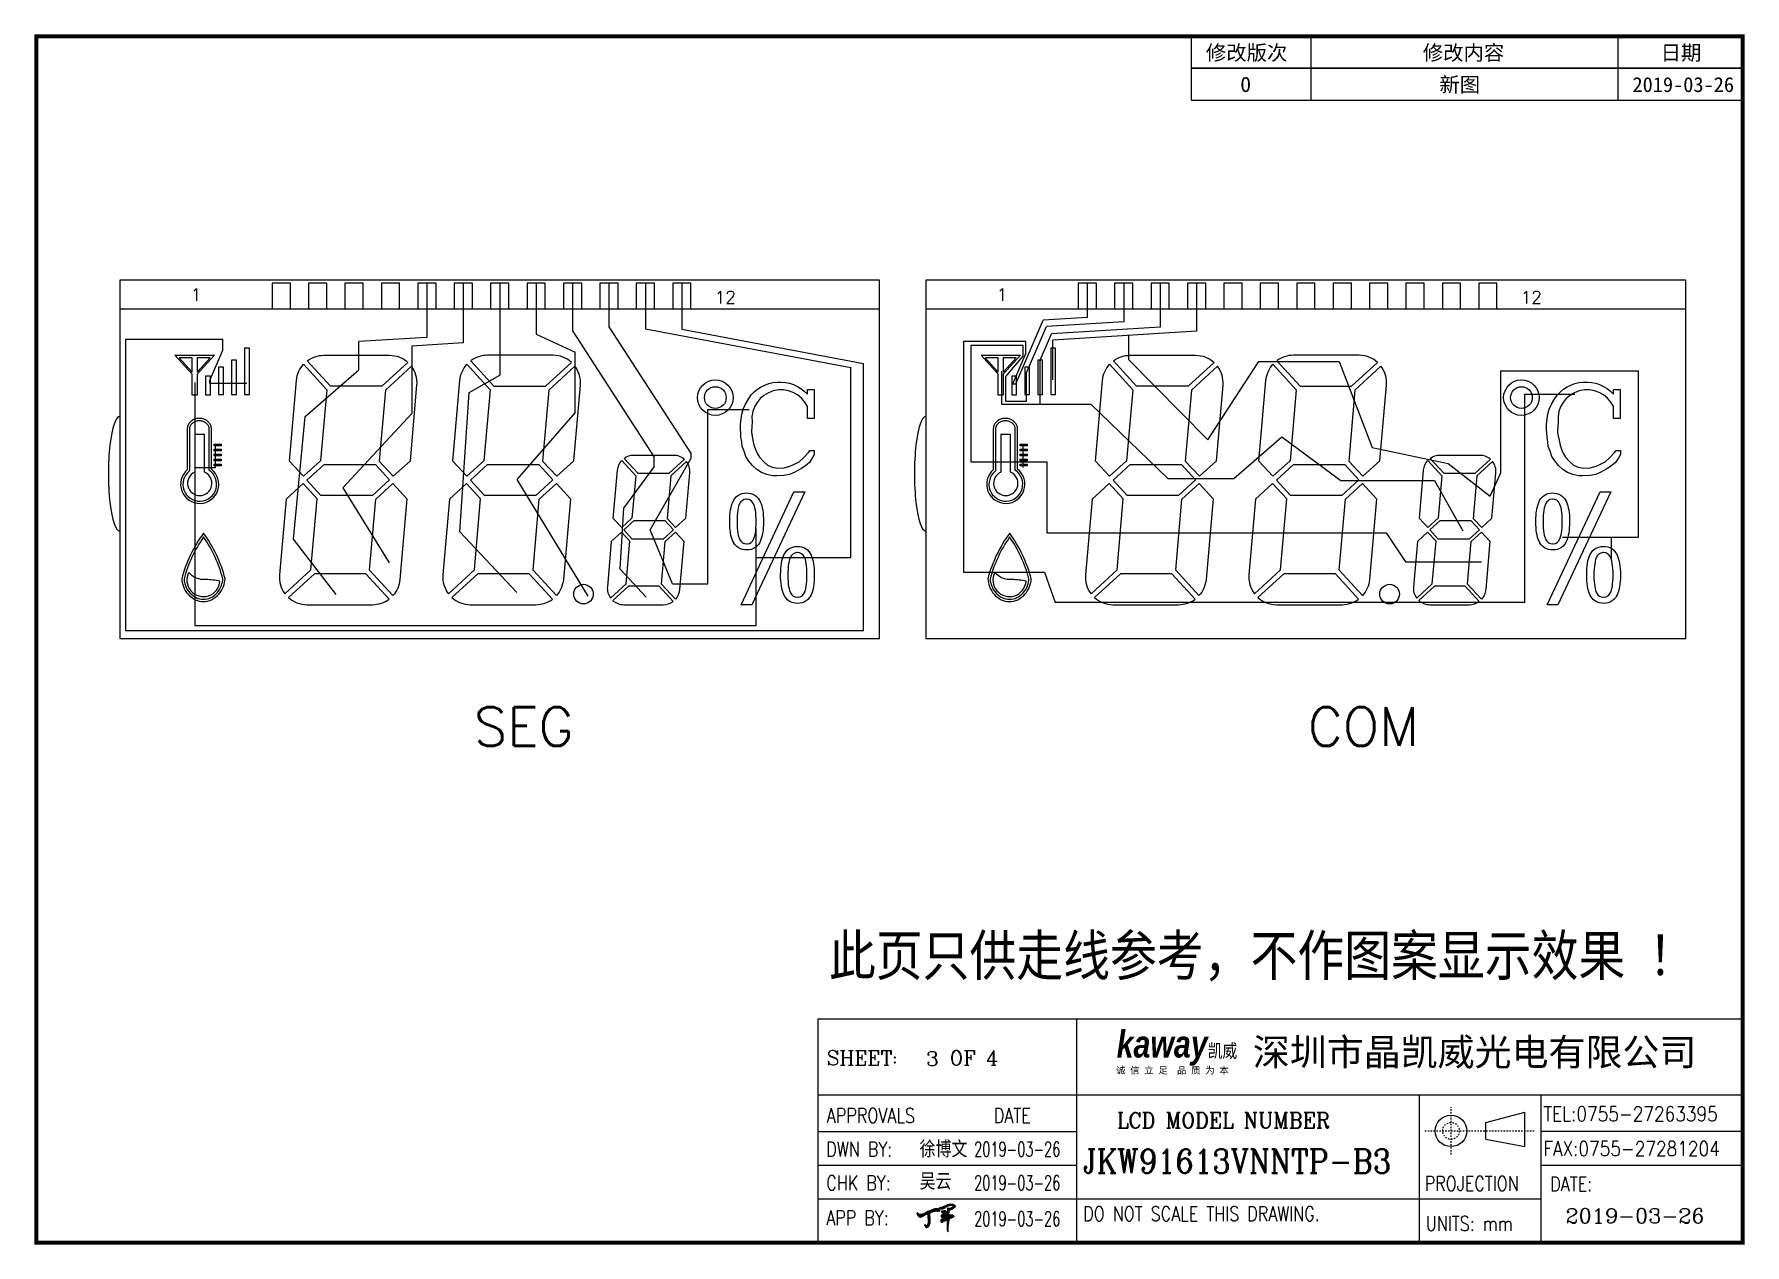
# Model space of a CAD drawing. Header units: millimetres. Extents: x 506 to 944, y -43 to 42.
# Drawn here: x 717.7 to 837, y -42.9 to 41.6 of the extents above; entities that cross this region are included whole.
import ezdxf
from ezdxf.enums import TextEntityAlignment as Align

# ---------------------------------------------------------------- set-up
doc = ezdxf.new("R2010")
doc.units = ezdxf.units.MM
doc.linetypes.add('DASHED2', pattern=[0.375, 0.25, -0.125])
for name, color, linetype in [('com', 1, 'Continuous'), ('DIM', 3, 'Continuous'), ('DWG', 7, 'Continuous'), ('SEG', 4, 'Continuous'), ('SPEC', 2, 'Continuous')]:
    doc.layers.add(name, color=color, linetype=linetype)
doc.styles.add('ggg', font='')
doc.styles.add('ROMANC', font='romanc')
doc.styles.add('romans', font='romans.shx')
doc.styles.add('th', font='')
doc.styles.add('title', font='arial.ttf', dxfattribs={"width": 0.8, "height": 5})
doc.styles.add('宋体', font='')
doc.styles.get('ggg').set_extended_font_data('SimSun')
doc.styles.get('th').set_extended_font_data('SimSun')
doc.styles.get('宋体').set_extended_font_data('SimSun')

msp = doc.modelspace()

# ---------------------------------------------------------------- texts
at = {"layer": 'com', "style": 'romans'}
msp.add_text('COM', height=2.7, dxfattribs=at).set_placement((806.523, -8.082))
at = {"layer": 'DWG', "style": 'romans'}
for s, p in [('1', (728.961, 23.404)), ('12', (765.877, 23.223)), ('1', (785.185, 23.404)), ('12', (822.101, 23.223))]:
    msp.add_text(s, height=0.86, dxfattribs=at).set_placement(p, align=Align.MIDDLE_CENTER)
at = {"layer": 'SEG', "style": 'romans'}
msp.add_text('SEG', height=2.7, dxfattribs=at).set_placement((748.343, -8.082))
at = {"layer": 'SPEC', "style": 'th', "width": 0.85}
msp.add_text('此页只供走线参考，不作图案显示效果 ！', height=2.8182, dxfattribs=at).set_placement((773.11, -24.101))
at = {"layer": 'SPEC', "color": 1, "style": 'ROMANC'}
msp.add_text('3', height=1.017, dxfattribs=at).set_placement((779.89, -30.404))

# ---------------------------------------------------------------- blocks, each defined once
blk = doc.blocks.new('A')
at = {"layer": 'DIM'}
h = blk.add_hatch(dxfattribs=at)
h.set_pattern_fill('ANSI31', color=51, scale=0.23814, style=0)
h.set_pattern_definition([(45, (819.13157, -670.98778), (-0.0210488011, 0.0210488011), [])])
h.paths.add_polyline_path([(149.43, 2.89), (149.49, 2.78), (149.55, 2.68), (149.62, 2.6), (149.66, 2.57), (149.7, 2.55), (149.79, 2.56), (149.88, 2.59), (149.99, 2.66), (150.06, 2.73), (150.15, 2.85), (150.21, 2.95), (150.24, 3.02), (150.28, 3.12), (150.31, 3.23), (150.34, 3.34), (150.35, 3.5), (150.34, 3.68), (150.33, 3.85), (150.33, 4.09), (150.31, 4.37), (150.29, 4.53), (150.28, 4.71), (150.28, 4.83), (150.3, 4.91), (150.37, 5.02), (150.45, 5.07), (150.52, 5.13), (150.64, 5.19), (150.73, 5.22), (150.78, 5.24), (150.87, 5.27), (150.97, 5.28), (151.05, 5.3), (151.16, 5.33), (151.25, 5.36), (151.34, 5.36), (151.43, 5.36), (151.5, 5.33), (151.58, 5.32), (151.64, 5.33), (151.7, 5.36), (151.78, 5.35), (151.82, 5.32), (151.85, 5.31), (151.91, 5.31), (151.96, 5.34), (151.97, 5.36), (151.98, 5.38), (151.96, 5.43), (151.91, 5.5), (151.85, 5.57), (151.79, 5.62), (151.71, 5.67), (151.63, 5.69), (151.55, 5.7), (151.48, 5.71), (151.41, 5.7), (151.34, 5.7), (151.24, 5.69), (151.14, 5.67), (150.95, 5.62), (150.26, 5.38), (149.95, 5.25), (149.64, 5.09), (149.2, 4.86), (149.11, 4.81), (149, 4.79), (148.88, 4.77), (148.8, 4.75), (148.74, 4.73), (148.69, 4.72), (148.65, 4.72), (148.58, 4.72), (148.52, 4.74), (148.46, 4.78), (148.39, 4.83), (148.3, 4.93), (148.24, 4.99), (148.22, 5), (148.18, 5), (148.15, 4.99), (148.14, 4.95), (148.13, 4.91), (148.13, 4.85), (148.14, 4.8), (148.15, 4.76), (148.2, 4.68), (148.26, 4.58), (148.35, 4.48), (148.42, 4.42), (148.5, 4.36), (148.58, 4.32), (148.65, 4.31), (148.73, 4.31), (148.81, 4.33), (148.92, 4.36), (149.02, 4.41), (149.15, 4.49), (149.29, 4.57), (149.49, 4.68), (149.73, 4.79), (149.89, 4.84), (149.97, 4.84), (150, 4.83), (150, 4.73), (149.97, 4.57), (149.97, 4.49), (149.97, 4.34), (149.98, 4.2), (149.99, 4.04), (150.01, 3.94), (150.02, 3.85), (150.03, 3.74), (150.04, 3.64), (150.03, 3.47), (150, 3.33), (149.98, 3.22), (149.92, 3.07), (149.85, 2.96), (149.77, 2.85), (149.73, 2.83), (149.68, 2.82), (149.63, 2.83), (149.6, 2.87), (149.57, 2.93), (149.54, 2.98), (149.5, 2.99), (149.46, 2.98), (149.42, 2.94), (149.42, 2.91)])
edge = h.paths.add_edge_path()
edge.add_arc((153.25, 5.75), 0.00595, 165.2704, 176.5686)
edge.add_line((153.24, 5.75), (153.24, 5.7))
edge.add_line((153.24, 5.7), (153.25, 5.62))
edge.add_line((153.25, 5.62), (153.26, 5.55))
edge.add_line((153.26, 5.55), (153.28, 5.47))
edge.add_line((153.28, 5.47), (153.29, 5.31))
edge.add_line((153.29, 5.31), (153.29, 5.11))
edge.add_line((153.29, 5.11), (153.28, 4.95))
edge.add_line((153.28, 4.95), (153.26, 4.86))
edge.add_line((153.26, 4.86), (153.25, 4.8))
edge.add_line((153.25, 4.8), (153.26, 4.74))
edge.add_line((153.26, 4.74), (153.25, 4.68))
edge.add_line((153.25, 4.68), (153.23, 4.68))
edge.add_line((153.23, 4.68), (153.2, 4.7))
edge.add_line((153.2, 4.7), (153.16, 4.73))
edge.add_line((153.16, 4.73), (153.13, 4.75))
edge.add_line((153.13, 4.75), (153.08, 4.77))
edge.add_line((153.08, 4.77), (153.03, 4.77))
edge.add_line((153.03, 4.77), (152.98, 4.77))
edge.add_line((152.98, 4.77), (152.93, 4.75))
edge.add_line((152.93, 4.75), (152.86, 4.7))
edge.add_line((152.86, 4.7), (152.78, 4.66))
edge.add_line((152.78, 4.66), (152.73, 4.62))
edge.add_line((152.73, 4.62), (152.68, 4.6))
edge.add_line((152.68, 4.6), (152.64, 4.59))
edge.add_line((152.64, 4.59), (152.59, 4.6))
edge.add_line((152.59, 4.6), (152.59, 4.61))
edge.add_line((152.59, 4.61), (152.61, 4.63))
edge.add_line((152.61, 4.63), (152.69, 4.71))
edge.add_line((152.69, 4.71), (152.75, 4.76))
edge.add_line((152.75, 4.76), (152.92, 4.93))
edge.add_line((152.92, 4.93), (153.03, 5.02))
edge.add_line((153.03, 5.02), (153.09, 5.05))
edge.add_line((153.09, 5.05), (153.11, 5.07))
edge.add_line((153.11, 5.07), (153.11, 5.1))
edge.add_line((153.11, 5.1), (153.1, 5.15))
edge.add_line((153.1, 5.15), (153.08, 5.19))
edge.add_line((153.08, 5.19), (153.02, 5.26))
edge.add_line((153.02, 5.26), (152.96, 5.32))
edge.add_line((152.96, 5.32), (152.93, 5.35))
edge.add_line((152.93, 5.35), (152.88, 5.37))
edge.add_line((152.88, 5.37), (152.81, 5.38))
edge.add_line((152.81, 5.38), (152.74, 5.36))
edge.add_line((152.74, 5.36), (152.7, 5.34))
edge.add_line((152.7, 5.34), (152.64, 5.31))
edge.add_line((152.64, 5.31), (152.62, 5.31))
edge.add_line((152.62, 5.31), (152.56, 5.3))
edge.add_line((152.56, 5.3), (152.44, 5.31))
edge.add_line((152.44, 5.31), (152.35, 5.32))
edge.add_line((152.35, 5.32), (152.29, 5.29))
edge.add_line((152.29, 5.29), (152.27, 5.27))
edge.add_line((152.27, 5.27), (152.26, 5.24))
edge.add_line((152.26, 5.24), (152.27, 5.2))
edge.add_line((152.27, 5.2), (152.28, 5.18))
edge.add_line((152.28, 5.18), (152.31, 5.15))
edge.add_line((152.31, 5.15), (152.35, 5.12))
edge.add_line((152.35, 5.12), (152.41, 5.08))
edge.add_line((152.41, 5.08), (152.45, 5.06))
edge.add_line((152.45, 5.06), (152.5, 5.02))
edge.add_line((152.5, 5.02), (152.53, 4.99))
edge.add_line((152.53, 4.99), (152.55, 4.97))
edge.add_line((152.55, 4.97), (152.55, 4.95))
edge.add_line((152.55, 4.95), (152.55, 4.92))
edge.add_line((152.55, 4.92), (152.53, 4.91))
edge.add_line((152.53, 4.91), (152.48, 4.87))
edge.add_line((152.48, 4.87), (152.34, 4.75))
edge.add_line((152.34, 4.75), (152.28, 4.68))
edge.add_line((152.28, 4.68), (152.23, 4.62))
edge.add_line((152.23, 4.62), (152.21, 4.56))
edge.add_line((152.21, 4.56), (152.2, 4.46))
edge.add_line((152.2, 4.46), (152.21, 4.39))
edge.add_line((152.21, 4.39), (152.23, 4.32))
edge.add_line((152.23, 4.32), (152.26, 4.28))
edge.add_line((152.26, 4.28), (152.3, 4.27))
edge.add_line((152.3, 4.27), (152.36, 4.26))
edge.add_line((152.36, 4.26), (152.41, 4.27))
edge.add_line((152.41, 4.27), (152.44, 4.29))
edge.add_line((152.44, 4.29), (152.48, 4.31))
edge.add_line((152.48, 4.31), (152.54, 4.32))
edge.add_line((152.54, 4.32), (152.61, 4.33))
edge.add_line((152.61, 4.33), (152.65, 4.32))
edge.add_line((152.65, 4.32), (152.66, 4.31))
edge.add_line((152.66, 4.31), (152.66, 4.29))
edge.add_line((152.66, 4.29), (152.61, 4.27))
edge.add_line((152.61, 4.27), (152.58, 4.23))
edge.add_line((152.58, 4.23), (152.57, 4.17))
edge.add_line((152.57, 4.17), (152.48, 4.08))
edge.add_line((152.48, 4.08), (152.34, 3.96))
edge.add_line((152.34, 3.96), (152.21, 3.86))
edge.add_line((152.21, 3.86), (152.16, 3.79))
edge.add_line((152.16, 3.79), (152.13, 3.72))
edge.add_line((152.13, 3.72), (152.15, 3.64))
edge.add_line((152.15, 3.64), (152.16, 3.56))
edge.add_line((152.16, 3.56), (152.19, 3.48))
edge.add_line((152.19, 3.48), (152.23, 3.45))
edge.add_line((152.23, 3.45), (152.26, 3.43))
edge.add_line((152.26, 3.43), (152.28, 3.42))
edge.add_line((152.28, 3.42), (152.38, 3.47))
edge.add_line((152.38, 3.47), (152.61, 3.58))
edge.add_line((152.61, 3.58), (152.83, 3.69))
edge.add_line((152.83, 3.69), (153.04, 3.8))
edge.add_line((153.04, 3.8), (153.18, 3.85))
edge.add_line((153.18, 3.85), (153.19, 3.85))
edge.add_line((153.19, 3.85), (153.2, 3.58))
edge.add_line((153.2, 3.58), (153.2, 3.08))
edge.add_line((153.2, 3.08), (153.21, 2.75))
edge.add_line((153.21, 2.75), (153.23, 2.35))
edge.add_line((153.23, 2.35), (153.24, 1.98))
edge.add_line((153.24, 1.98), (153.26, 1.92))
edge.add_line((153.26, 1.92), (153.35, 1.84))
edge.add_line((153.35, 1.84), (153.39, 1.82))
edge.add_line((153.39, 1.82), (153.39, 2.81))
edge.add_line((153.39, 2.81), (153.43, 3.16))
edge.add_line((153.43, 3.16), (153.51, 3.8))
edge.add_line((153.51, 3.8), (153.59, 4))
edge.add_line((153.59, 4), (153.63, 4.07))
edge.add_line((153.63, 4.07), (153.72, 4.15))
edge.add_line((153.72, 4.15), (153.83, 4.2))
edge.add_line((153.83, 4.2), (153.92, 4.21))
edge.add_line((153.92, 4.21), (154.11, 4.27))
edge.add_line((154.11, 4.27), (154.28, 4.35))
edge.add_line((154.28, 4.35), (154.38, 4.43))
edge.add_line((154.38, 4.43), (154.38, 4.44))
edge.add_line((154.38, 4.44), (154.38, 4.45))
edge.add_line((154.38, 4.45), (154.34, 4.46))
edge.add_line((154.34, 4.46), (154.29, 4.46))
edge.add_line((154.29, 4.46), (154.33, 4.48))
edge.add_line((154.33, 4.48), (154.31, 4.5))
edge.add_line((154.31, 4.5), (154.2, 4.52))
edge.add_line((154.2, 4.52), (154.17, 4.53))
edge.add_line((154.17, 4.53), (154.15, 4.54))
edge.add_line((154.15, 4.54), (154.15, 4.57))
edge.add_line((154.15, 4.57), (154.18, 4.61))
edge.add_line((154.18, 4.61), (154.17, 4.64))
edge.add_line((154.17, 4.64), (154.12, 4.64))
edge.add_line((154.12, 4.64), (153.83, 4.65))
edge.add_line((153.83, 4.65), (153.72, 4.64))
edge.add_line((153.72, 4.64), (153.66, 4.66))
edge.add_line((153.66, 4.66), (153.58, 4.7))
edge.add_line((153.58, 4.7), (153.53, 4.75))
edge.add_line((153.53, 4.75), (153.49, 4.83))
edge.add_line((153.49, 4.83), (153.48, 4.89))
edge.add_line((153.48, 4.89), (153.47, 4.96))
edge.add_line((153.47, 4.96), (153.51, 5.1))
edge.add_line((153.51, 5.1), (153.52, 5.22))
edge.add_line((153.52, 5.22), (153.53, 5.38))
edge.add_line((153.53, 5.38), (153.54, 5.46))
edge.add_line((153.54, 5.46), (153.65, 5.51))
edge.add_line((153.65, 5.51), (153.76, 5.54))
edge.add_line((153.76, 5.54), (153.88, 5.59))
edge.add_line((153.88, 5.59), (154.02, 5.66))
edge.add_line((154.02, 5.66), (154.13, 5.73))
edge.add_line((154.13, 5.73), (154.26, 5.81))
edge.add_line((154.26, 5.81), (154.4, 5.91))
edge.add_line((154.4, 5.91), (154.5, 5.99))
edge.add_line((154.5, 5.99), (154.59, 6.07))
edge.add_line((154.59, 6.07), (154.59, 6.1))
edge.add_line((154.59, 6.1), (154.56, 6.18))
edge.add_line((154.56, 6.18), (154.51, 6.26))
edge.add_line((154.51, 6.26), (154.46, 6.3))
edge.add_line((154.46, 6.3), (154.32, 6.36))
edge.add_line((154.32, 6.36), (154.2, 6.4))
edge.add_line((154.2, 6.4), (154.04, 6.43))
edge.add_line((154.04, 6.43), (153.9, 6.45))
edge.add_line((153.9, 6.45), (153.76, 6.46))
edge.add_line((153.76, 6.46), (153.59, 6.44))
edge.add_line((153.59, 6.44), (153.43, 6.4))
edge.add_line((153.43, 6.4), (153.27, 6.35))
edge.add_line((153.27, 6.35), (153.1, 6.28))
edge.add_line((153.1, 6.28), (152.96, 6.22))
edge.add_line((152.96, 6.22), (152.78, 6.15))
edge.add_line((152.78, 6.15), (152.64, 6.09))
edge.add_line((152.64, 6.09), (152.54, 6.04))
edge.add_line((152.54, 6.04), (152.4, 6))
edge.add_line((152.4, 6), (152.25, 5.95))
edge.add_line((152.25, 5.95), (152.16, 5.92))
edge.add_line((152.16, 5.92), (152.11, 5.9))
edge.add_line((152.11, 5.9), (151.96, 5.88))
edge.add_line((151.96, 5.88), (151.9, 5.86))
edge.add_line((151.9, 5.86), (151.9, 5.83))
edge.add_line((151.9, 5.83), (151.92, 5.8))
edge.add_line((151.92, 5.8), (151.98, 5.76))
edge.add_line((151.98, 5.76), (152.02, 5.74))
edge.add_line((152.02, 5.74), (152.06, 5.72))
edge.add_line((152.06, 5.72), (152.11, 5.69))
edge.add_line((152.11, 5.69), (152.16, 5.69))
edge.add_line((152.16, 5.69), (152.22, 5.68))
edge.add_line((152.22, 5.68), (152.29, 5.69))
edge.add_line((152.29, 5.69), (152.38, 5.7))
edge.add_line((152.38, 5.7), (152.48, 5.72))
edge.add_line((152.48, 5.72), (152.53, 5.74))
edge.add_line((152.53, 5.74), (152.61, 5.76))
edge.add_line((152.61, 5.76), (152.68, 5.8))
edge.add_line((152.68, 5.8), (152.71, 5.81))
edge.add_line((152.71, 5.81), (152.78, 5.84))
edge.add_line((152.78, 5.84), (152.85, 5.88))
edge.add_line((152.85, 5.88), (152.92, 5.94))
edge.add_line((152.92, 5.94), (153, 5.99))
edge.add_line((153, 5.99), (153.05, 6.03))
edge.add_line((153.05, 6.03), (153.12, 6.07))
edge.add_line((153.12, 6.07), (153.17, 6.11))
edge.add_line((153.17, 6.11), (153.26, 6.16))
edge.add_line((153.26, 6.16), (153.39, 6.2))
edge.add_line((153.39, 6.2), (153.52, 6.25))
edge.add_line((153.52, 6.25), (153.62, 6.27))
edge.add_line((153.62, 6.27), (153.72, 6.3))
edge.add_line((153.72, 6.3), (153.8, 6.31))
edge.add_line((153.8, 6.31), (153.86, 6.31))
edge.add_line((153.86, 6.31), (153.94, 6.32))
edge.add_line((153.94, 6.32), (153.99, 6.32))
edge.add_line((153.99, 6.32), (154.05, 6.31))
edge.add_line((154.05, 6.31), (154.1, 6.3))
edge.add_line((154.1, 6.3), (154.15, 6.3))
edge.add_line((154.15, 6.3), (154.19, 6.28))
edge.add_line((154.19, 6.28), (154.23, 6.27))
edge.add_line((154.23, 6.27), (154.27, 6.24))
edge.add_line((154.27, 6.24), (154.29, 6.22))
edge.add_line((154.29, 6.22), (154.31, 6.19))
edge.add_line((154.31, 6.19), (154.31, 6.17))
edge.add_line((154.31, 6.17), (154.31, 6.15))
edge.add_line((154.31, 6.15), (154.3, 6.12))
edge.add_line((154.3, 6.12), (154.27, 6.1))
edge.add_line((154.27, 6.1), (154.21, 6.06))
edge.add_line((154.21, 6.06), (154.14, 6.01))
edge.add_line((154.14, 6.01), (154.09, 5.97))
edge.add_line((154.09, 5.97), (154.01, 5.92))
edge.add_line((154.01, 5.92), (153.91, 5.87))
edge.add_line((153.91, 5.87), (153.77, 5.79))
edge.add_line((153.77, 5.79), (153.66, 5.74))
edge.add_line((153.66, 5.74), (153.58, 5.7))
edge.add_line((153.58, 5.7), (153.51, 5.66))
edge.add_line((153.51, 5.66), (153.46, 5.67))
edge.add_line((153.46, 5.67), (153.42, 5.73))
edge.add_line((153.42, 5.73), (153.4, 5.79))
edge.add_line((153.4, 5.79), (153.37, 5.82))
edge.add_line((153.37, 5.82), (153.33, 5.83))
edge.add_line((153.33, 5.83), (153.29, 5.82))
edge.add_line((153.29, 5.82), (153.25, 5.79))
edge.add_line((153.25, 5.79), (153.24, 5.75))
h.paths.add_polyline_path([(153.23, 4.43), (153.11, 4.35), (153.02, 4.26), (152.96, 4.2), (152.88, 4.12), (152.85, 4.08), (152.86, 4.06), (152.91, 4.07), (152.97, 4.1), (153.09, 4.15), (153.19, 4.22), (153.24, 4.28), (153.27, 4.35), (153.27, 4.42)], flags=16)
h.paths.add_polyline_path([(153.57, 4.47), (153.69, 4.46), (153.73, 4.44), (153.7, 4.41), (153.63, 4.37), (153.58, 4.36), (153.57, 4.38)], flags=16)
at = {"layer": 'SPEC'}
for p, q in [((131.5, 0), (131.5, 37.65)), ((131.5, 37.65), (287, 37.65)), ((131.5, 37.65), (287, 37.65)), ((174.99, 0), (174.99, 37.65)), ((131.5, 24.87), (287, 24.87)), ((232.63, 0), (232.63, 24.87)), ((253.11, 0), (253.11, 24.87)), ((243.8, 20.22), (250.37, 21.96)), ((243.8, 17.39), (243.8, 20.22)), ((250.37, 16.16), (250.37, 21.96)), ((131.5, 18.71), (174.99, 18.71)), ((243.8, 17.39), (250.37, 16.16)), ((287, 18.71), (253.11, 18.71)), ((131.5, 13.04), (174.99, 13.04)), ((253.11, 13.04), (287, 13.04)), ((131.5, 7.37), (253.11, 7.37))]:
    blk.add_line(p, q, dxfattribs=at)
at = {"layer": 'SPEC', "linetype": 'DASHED2'}
for p, q in [((237.94, 14.84), (237.94, 22.78)), ((233.53, 18.81), (252.14, 18.81))]:
    blk.add_line(p, q, dxfattribs=at)
at = {"layer": 'SPEC', "const_width": 0.7}
blk.add_lwpolyline([(0, 0), (0, 202.93), (287, 202.93), (287, 0), (0, 0)], dxfattribs=at)
at = {"layer": 'SPEC'}
for points in [[(194.26, 197.57), (287.01, 197.57), (287.01, 202.92, 0.414214), (287, 202.93), (194.26, 202.93)], [(194.26, 192.2), (287.01, 192.2), (287.01, 197.56, 0.414214), (287, 197.57), (194.26, 197.57)], [(153.24, 5.75, 0.049338), (153.24, 5.75), (153.24, 5.7), (153.25, 5.62), (153.26, 5.55), (153.28, 5.47), (153.29, 5.31), (153.29, 5.11), (153.28, 4.95), (153.26, 4.86), (153.25, 4.8), (153.26, 4.74), (153.25, 4.68), (153.23, 4.68), (153.2, 4.7), (153.16, 4.73), (153.13, 4.75), (153.08, 4.77), (153.03, 4.77), (152.98, 4.77), (152.93, 4.75), (152.86, 4.7), (152.78, 4.66), (152.73, 4.62), (152.68, 4.6), (152.64, 4.59), (152.59, 4.6), (152.59, 4.61), (152.61, 4.63), (152.69, 4.71), (152.75, 4.76), (152.92, 4.93), (153.03, 5.02), (153.09, 5.05), (153.11, 5.07), (153.11, 5.1), (153.1, 5.15), (153.08, 5.19), (153.02, 5.26), (152.96, 5.32), (152.93, 5.35), (152.88, 5.37), (152.81, 5.38), (152.74, 5.36), (152.7, 5.34), (152.64, 5.31), (152.62, 5.31), (152.56, 5.3), (152.44, 5.31), (152.35, 5.32), (152.29, 5.29), (152.27, 5.27), (152.26, 5.24), (152.27, 5.2), (152.28, 5.18), (152.31, 5.15), (152.35, 5.12), (152.41, 5.08), (152.45, 5.06), (152.5, 5.02), (152.53, 4.99), (152.55, 4.97), (152.55, 4.95), (152.55, 4.92), (152.53, 4.91), (152.48, 4.87), (152.34, 4.75), (152.28, 4.68), (152.23, 4.62), (152.21, 4.56), (152.2, 4.46), (152.21, 4.39), (152.23, 4.32), (152.26, 4.28), (152.3, 4.27), (152.36, 4.26), (152.41, 4.27), (152.44, 4.29), (152.48, 4.31), (152.54, 4.32), (152.61, 4.33), (152.65, 4.32), (152.66, 4.31), (152.66, 4.29), (152.61, 4.27), (152.58, 4.23), (152.57, 4.17), (152.48, 4.08), (152.34, 3.96), (152.21, 3.86), (152.16, 3.79), (152.13, 3.72), (152.15, 3.64), (152.16, 3.56), (152.19, 3.48), (152.23, 3.45), (152.26, 3.43), (152.28, 3.42), (152.38, 3.47), (152.61, 3.58), (152.83, 3.69), (153.04, 3.8), (153.18, 3.85), (153.19, 3.85), (153.2, 3.58), (153.2, 3.08), (153.21, 2.75), (153.23, 2.35), (153.24, 1.98), (153.26, 1.92), (153.35, 1.84), (153.39, 1.82), (153.39, 2.81), (153.43, 3.16), (153.51, 3.8), (153.59, 4), (153.63, 4.07), (153.72, 4.15), (153.83, 4.2), (153.92, 4.21), (154.11, 4.27), (154.28, 4.35), (154.38, 4.43), (154.38, 4.44), (154.38, 4.45), (154.34, 4.46), (154.29, 4.46), (154.33, 4.48), (154.31, 4.5), (154.2, 4.52), (154.17, 4.53), (154.15, 4.54), (154.15, 4.57), (154.18, 4.61), (154.17, 4.64), (154.12, 4.64), (153.83, 4.65), (153.72, 4.64), (153.66, 4.66), (153.58, 4.7), (153.53, 4.75), (153.49, 4.83), (153.48, 4.89), (153.47, 4.96), (153.51, 5.1), (153.52, 5.22), (153.53, 5.38), (153.54, 5.46), (153.65, 5.51), (153.76, 5.54), (153.88, 5.59), (154.02, 5.66), (154.13, 5.73), (154.26, 5.81), (154.4, 5.91), (154.5, 5.99), (154.59, 6.07), (154.59, 6.1), (154.56, 6.18), (154.51, 6.26), (154.46, 6.3), (154.32, 6.36), (154.2, 6.4), (154.04, 6.43), (153.9, 6.45), (153.76, 6.46), (153.59, 6.44), (153.43, 6.4), (153.27, 6.35), (153.1, 6.28), (152.96, 6.22), (152.78, 6.15), (152.64, 6.09), (152.54, 6.04), (152.4, 6), (152.25, 5.95), (152.16, 5.92), (152.11, 5.9), (151.96, 5.88), (151.9, 5.86), (151.9, 5.83), (151.92, 5.8), (151.98, 5.76), (152.02, 5.74), (152.06, 5.72), (152.11, 5.69), (152.16, 5.69), (152.22, 5.68), (152.29, 5.69), (152.38, 5.7), (152.48, 5.72), (152.53, 5.74), (152.61, 5.76), (152.68, 5.8), (152.71, 5.81), (152.78, 5.84), (152.85, 5.88), (152.92, 5.94), (153, 5.99), (153.05, 6.03), (153.12, 6.07), (153.17, 6.11), (153.26, 6.16), (153.39, 6.2), (153.52, 6.25), (153.62, 6.27), (153.72, 6.3), (153.8, 6.31), (153.86, 6.31), (153.94, 6.32), (153.99, 6.32), (154.05, 6.31), (154.1, 6.3), (154.15, 6.3), (154.19, 6.28), (154.23, 6.27), (154.27, 6.24), (154.29, 6.22), (154.31, 6.19), (154.31, 6.17), (154.31, 6.15), (154.3, 6.12), (154.27, 6.1), (154.21, 6.06), (154.14, 6.01), (154.09, 5.97), (154.01, 5.92), (153.91, 5.87), (153.77, 5.79), (153.66, 5.74), (153.58, 5.7), (153.51, 5.66), (153.46, 5.67), (153.42, 5.73), (153.4, 5.79), (153.37, 5.82), (153.33, 5.83), (153.29, 5.82), (153.25, 5.79)]]:
    blk.add_lwpolyline(points, format="xyb", close=True, dxfattribs=at)
for points in [[(214.4, 197.57), (214.4, 202.93)], [(266.03, 197.57), (266.03, 202.93)], [(214.4, 192.2), (214.4, 197.57)], [(266.03, 192.2), (266.03, 197.57)]]:
    blk.add_lwpolyline(points, dxfattribs=at)
for points in [[(149.43, 2.89), (149.49, 2.78), (149.55, 2.68), (149.62, 2.6), (149.66, 2.57), (149.7, 2.55), (149.79, 2.56), (149.88, 2.59), (149.99, 2.66), (150.06, 2.73), (150.15, 2.85), (150.21, 2.95), (150.24, 3.02), (150.28, 3.12), (150.31, 3.23), (150.34, 3.34), (150.35, 3.5), (150.34, 3.68), (150.33, 3.85), (150.33, 4.09), (150.31, 4.37), (150.29, 4.53), (150.28, 4.71), (150.28, 4.83), (150.3, 4.91), (150.37, 5.02), (150.45, 5.07), (150.52, 5.13), (150.64, 5.19), (150.73, 5.22), (150.78, 5.24), (150.87, 5.27), (150.97, 5.28), (151.05, 5.3), (151.16, 5.33), (151.25, 5.36), (151.34, 5.36), (151.43, 5.36), (151.5, 5.33), (151.58, 5.32), (151.64, 5.33), (151.7, 5.36), (151.78, 5.35), (151.82, 5.32), (151.85, 5.31), (151.91, 5.31), (151.96, 5.34), (151.97, 5.36), (151.98, 5.38), (151.96, 5.43), (151.91, 5.5), (151.85, 5.57), (151.79, 5.62), (151.71, 5.67), (151.63, 5.69), (151.55, 5.7), (151.48, 5.71), (151.41, 5.7), (151.34, 5.7), (151.24, 5.69), (151.14, 5.67), (150.95, 5.62), (150.26, 5.38), (149.95, 5.25), (149.64, 5.09), (149.2, 4.86), (149.11, 4.81), (149, 4.79), (148.88, 4.77), (148.8, 4.75), (148.74, 4.73), (148.69, 4.72), (148.65, 4.72), (148.58, 4.72), (148.52, 4.74), (148.46, 4.78), (148.39, 4.83), (148.3, 4.93), (148.24, 4.99), (148.22, 5), (148.18, 5), (148.15, 4.99), (148.14, 4.95), (148.13, 4.91), (148.13, 4.85), (148.14, 4.8), (148.15, 4.76), (148.2, 4.68), (148.26, 4.58), (148.35, 4.48), (148.42, 4.42), (148.5, 4.36), (148.58, 4.32), (148.65, 4.31), (148.73, 4.31), (148.81, 4.33), (148.92, 4.36), (149.02, 4.41), (149.15, 4.49), (149.29, 4.57), (149.49, 4.68), (149.73, 4.79), (149.89, 4.84), (149.97, 4.84), (150, 4.83), (150, 4.73), (149.97, 4.57), (149.97, 4.49), (149.97, 4.34), (149.98, 4.2), (149.99, 4.04), (150.01, 3.94), (150.02, 3.85), (150.03, 3.74), (150.04, 3.64), (150.03, 3.47), (150, 3.33), (149.98, 3.22), (149.92, 3.07), (149.85, 2.96), (149.77, 2.85), (149.73, 2.83), (149.68, 2.82), (149.63, 2.83), (149.6, 2.87), (149.57, 2.93), (149.54, 2.98), (149.5, 2.99), (149.46, 2.98), (149.42, 2.94), (149.42, 2.91)], [(153.23, 4.43), (153.11, 4.35), (153.02, 4.26), (152.96, 4.2), (152.88, 4.12), (152.85, 4.08), (152.86, 4.06), (152.91, 4.07), (152.97, 4.1), (153.09, 4.15), (153.19, 4.22), (153.24, 4.28), (153.27, 4.35), (153.27, 4.42)], [(153.57, 4.47), (153.69, 4.46), (153.73, 4.44), (153.7, 4.41), (153.63, 4.37), (153.58, 4.36), (153.57, 4.38)]]:
    blk.add_lwpolyline(points, close=True, dxfattribs=at)
blk.add_circle((237.94, 18.81), 2.65, dxfattribs=at)
at = {"layer": 'SPEC', "linetype": 'DASHED2'}
blk.add_circle((237.94, 18.81), 1.41, dxfattribs=at)
at = {"insert": (204.61, 34.35), "char_height": 4.5569, "width": 129.4385, "attachment_point": 1, "style": 'romans'}
blk.add_mtext('{\\fNSimSun|b1|i0|c134|p49;\\C2;深圳市晶凯威光电有限公司}', dxfattribs=at)
at = {"layer": 'SEG', "insert": (181.71, 35.71), "char_height": 4.5599, "attachment_point": 1, "style": 'title'}
blk.add_mtext_dynamic_manual_height_columns('{\\fArial|b1|i1|c238|p34;\\C1;kaway\\fSimSun|b1|i0|c134|p2;\\H0.5x;凯威}', width=40.7158, gutter_width=12.5, heights=[0], dxfattribs=at).dxf.set("width", 24.6851)
at = {"layer": 'SEG', "insert": (181.6, 29.56), "char_height": 1.14, "attachment_point": 1}
blk.add_mtext_dynamic_manual_height_columns('{\\fSimSun|b1|i0|c134|p2;\\C5;诚 信 立 足\\Ftxt|c134;  \\fSimSun|b1|i0|c134|p2;品 质 为 本}', width=42.8514, gutter_width=12.5, heights=[0], dxfattribs=at).dxf.set("width", 23.1481)
at = {"layer": 'SPEC'}
for s, height, style, p in [('修改版次', 2.511, 'ggg', (196.71, 198.91)), ('修改内容', 2.511, 'ggg', (233.19, 198.91)), ('日期', 2.511, 'ggg', (273.2, 198.91)), ('O', 2.51, 'ggg', (202.55, 193.55)), ('新图', 2.511, 'ggg', (235.98, 193.55)), ('2019-03-26', 2.511, 'ggg', (268.46, 193.55)), ('SHEET:', 2.453, 'ROMANC', (132.95, 29.86)), ('   OF 4', 2.453, 'ROMANC', (148.11, 29.86))]:
    blk.add_text(s, height=height, dxfattribs=dict(at, style=style)).set_placement(p)
for s, height, style, width, p in [('APPROVALS', 2.453, 'ROMANC', 0.8, (132.96, 20.17)), ('DATE', 2.453, 'ROMANC', 0.8, (161.04, 20.17)), ('LCD MODEL NUMBER', 2.6, 'ROMANC', 0.95, (181.78, 19.28)), ('TEL:0755-27263395', 2.4532, 'ROMANC', 0.85, (253.49, 20.45)), ('徐博文', 2.453, '宋体', 0.8, (148.57, 14.6)), ('DWN BY:', 2.453, 'ROMANC', 0.8, (132.87, 14.5)), ('2019-03-26', 2.453, 'ROMANC', 0.65, (157.74, 14.5)), ('FAX:0755-27281204', 2.4532, 'ROMANC', 0.85, (253.47, 14.6)), ('吴云', 2.453, '宋体', 0.8, (148.57, 9.18)), ('CHK BY:', 2.453, 'ROMANC', 0.8, (132.87, 8.84)), ('2019-03-26', 2.453, 'ROMANC', 0.65, (157.74, 8.84)), ('PROJECTION', 2.453, 'ROMANC', 0.8, (233.51, 8.72)), ('DATE:', 2.453, 'ROMANC', 0.8, (254.64, 8.65)), ('DO NOT SCALE THIS DRAWING.', 2.4532, 'ROMANC', 0.8, (176.08, 3.65)), ('APP BY:', 2.453, 'ROMANC', 0.8, (132.87, 2.96)), ('2019-03-26', 2.453, 'ROMANC', 0.65, (157.74, 2.8)), ('UNITS: mm', 2.453, 'ROMANC', 0.8, (233.69, 2)), ('2019-03-26', 2.453, 'ROMANC', 1.05, (257.19, 3.3))]:
    blk.add_text(s, height=height, dxfattribs=dict(at, style=style, width=width)).set_placement(p)
at = {"layer": 'SPEC', "color": 4, "style": 'ROMANC', "width": 0.9}
blk.add_text('JKW91613VNNTP-B3', height=4, dxfattribs=at).set_placement((176.03, 11.72))

# ---------------------------------------------------------------- linework, layer by layer
at = {"layer": 'com'}
for p, q in [((791.133, 24.204), (791.133, 21.8)), ((786.145, 17.182), (788.044, 21.61)), ((791.133, 21.8), (788.044, 21.61)), ((782.497, 20.148), (782.497, 4.035)), ((782.497, 20.148), (786.843, 20.148)), ((785.937, 17.182), (786.843, 19.295)), ((786.843, 19.295), (786.843, 20.148)), ((785.937, 17.182), (786.145, 17.182)), ((821.646, 1.927), (821.646, 16.449)), ((821.646, 16.449), (825.13, 16.449)), ((782.497, 4.035), (788.139, 4.035)), ((788.139, 4.035), (788.888, 1.927)), ((821.646, 1.927), (788.888, 1.927))]:
    msp.add_line(p, q, dxfattribs=at)
at = {"layer": 'com', "color": 2}
for p, q in [((793.673, 24.204), (793.673, 21.512)), ((793.673, 21.512), (788.277, 21.18)), ((786.869, 17.896), (788.277, 21.18)), ((786.649, 19.848), (783.016, 19.848)), ((783.016, 19.848), (783.016, 11.729)), ((785.446, 17.688), (786.649, 19.117)), ((786.649, 19.117), (786.649, 19.848)), ((785.446, 15.952), (785.446, 17.688)), ((786.869, 17.896), (786.869, 15.952)), ((786.869, 15.952), (785.446, 15.952)), ((786.658, 11.332), (786.658, 12.923)), ((783.016, 11.729), (788.304, 11.729)), ((788.304, 11.729), (788.304, 6.794)), ((788.304, 6.794), (811.967, 6.794)), ((811.967, 6.794), (813.322, 4.766)), ((813.322, 4.766), (818.621, 4.766))]:
    msp.add_line(p, q, dxfattribs=at)
at = {"layer": 'com', "color": 3}
for p, q in [((796.213, 24.204), (796.213, 21.136)), ((787.848, 18.831), (788.637, 20.67)), ((796.213, 21.136), (788.637, 20.67)), ((785.165, 15.73), (785.165, 18.06)), ((787.848, 15.73), (787.848, 18.831)), ((791.403, 15.73), (785.165, 15.73)), ((791.403, 15.73), (796.752, 10.581)), ((801.36, 10.581), (804.7, 13.489)), ((804.7, 13.489), (808.824, 10.435)), ((796.752, 10.581), (801.36, 10.581)), ((808.824, 10.435), (815.341, 10.435)), ((815.341, 10.435), (817.321, 6.925))]:
    msp.add_line(p, q, dxfattribs=at)
at = {"layer": 'com', "color": 6}
for p, q in [((798.753, 24.204), (798.753, 20.847)), ((798.753, 20.847), (788.73, 20.231)), ((793.999, 20.555), (793.999, 18.872)), ((788.73, 17.449), (788.73, 20.231)), ((793.999, 18.872), (799.534, 13.283)), ((799.534, 13.283), (803.085, 18.745)), ((803.085, 18.745), (808.707, 18.745)), ((808.707, 18.745), (811.005, 12.733)), ((819.979, 18.091), (829.563, 18.091)), ((819.979, 10.982), (819.979, 18.091)), ((829.563, 18.091), (829.563, 6.469)), ((811.005, 12.733), (816.301, 11.621)), ((816.301, 11.621), (819.24, 9.334)), ((819.24, 9.334), (819.979, 10.982)), ((829.563, 6.469), (824.279, 6.469)), ((827.679, 6.469), (827.679, 4.915))]:
    msp.add_line(p, q, dxfattribs=at)
at = {"layer": 'DWG'}
for p, q in [((723.648, 22.404), (776.648, 22.404)), ((779.873, 22.404), (832.873, 22.404))]:
    msp.add_line(p, q, dxfattribs=at)
for points in [[(723.648, 24.404), (723.648, -0.596), (776.648, -0.596), (776.648, 24.404)], [(734.273, 24.204), (734.273, 22.404), (735.543, 22.404), (735.543, 24.204)], [(736.813, 24.204), (736.813, 22.404), (738.083, 22.404), (738.083, 24.204)], [(739.353, 24.204), (739.353, 22.404), (740.623, 22.404), (740.623, 24.204)], [(741.893, 24.204), (741.893, 22.404), (743.163, 22.404), (743.163, 24.204)], [(744.433, 24.204), (744.433, 22.404), (745.703, 22.404), (745.703, 24.204)], [(746.973, 24.204), (746.973, 22.404), (748.243, 22.404), (748.243, 24.204)], [(749.513, 24.204), (749.513, 22.404), (750.783, 22.404), (750.783, 24.204)], [(752.053, 24.204), (752.053, 22.404), (753.323, 22.404), (753.323, 24.204)], [(754.593, 24.204), (754.593, 22.404), (755.863, 22.404), (755.863, 24.204)], [(757.133, 24.204), (757.133, 22.404), (758.403, 22.404), (758.403, 24.204)], [(759.673, 24.204), (759.673, 22.404), (760.943, 22.404), (760.943, 24.204)], [(762.213, 24.204), (762.213, 22.404), (763.483, 22.404), (763.483, 24.204)], [(779.873, 24.404), (779.873, -0.596), (832.873, -0.596), (832.873, 24.404)], [(790.498, 24.204), (790.498, 22.404), (791.768, 22.404), (791.768, 24.204)], [(793.038, 24.204), (793.038, 22.404), (794.308, 22.404), (794.308, 24.204)], [(795.578, 24.204), (795.578, 22.404), (796.848, 22.404), (796.848, 24.204)], [(798.118, 24.204), (798.118, 22.404), (799.388, 22.404), (799.388, 24.204)], [(800.658, 24.204), (800.658, 22.404), (801.928, 22.404), (801.928, 24.204)], [(803.198, 24.204), (803.198, 22.404), (804.468, 22.404), (804.468, 24.204)], [(805.738, 24.204), (805.738, 22.404), (807.008, 22.404), (807.008, 24.204)], [(808.278, 24.204), (808.278, 22.404), (809.548, 22.404), (809.548, 24.204)], [(810.818, 24.204), (810.818, 22.404), (812.088, 22.404), (812.088, 24.204)], [(813.358, 24.204), (813.358, 22.404), (814.628, 22.404), (814.628, 24.204)], [(815.898, 24.204), (815.898, 22.404), (817.168, 22.404), (817.168, 24.204)], [(818.438, 24.204), (818.438, 22.404), (819.708, 22.404), (819.708, 24.204)], [(730.243, 19.17), (729.045, 17.858), (729.045, 16.388), (728.695, 16.388), (728.695, 17.858), (727.497, 19.17)], [(732.356, 19.67), (732.356, 16.439), (732.691, 16.439), (732.691, 19.67)], [(786.467, 19.17), (785.27, 17.858), (785.27, 16.388), (784.919, 16.388), (784.919, 17.858), (783.722, 19.17)], [(788.58, 19.67), (788.58, 16.439), (788.915, 16.439), (788.915, 19.67)], [(727.784, 19.004), (728.695, 17.997), (728.695, 19.004)], [(729.045, 19.004), (729.045, 17.997), (729.956, 19.004)], [(730.541, 18.338), (730.541, 16.438), (730.876, 16.438), (730.876, 18.338)], [(731.448, 18.831), (731.448, 16.428), (731.784, 16.428), (731.784, 18.831)], [(784.009, 19.004), (784.919, 17.997), (784.919, 19.004)], [(785.27, 19.004), (785.27, 17.997), (786.181, 19.004)], [(786.765, 18.338), (786.765, 16.438), (787.101, 16.438), (787.101, 18.338)], [(787.673, 18.831), (787.673, 16.428), (788.008, 16.428), (788.008, 18.831)], [(729.634, 17.705), (729.634, 16.405), (729.969, 16.405), (729.969, 17.705)], [(785.858, 17.705), (785.858, 16.405), (786.194, 16.405), (786.194, 17.705)], [(730.232, 12.848), (730.232, 12.978), (730.709, 12.978), (730.709, 12.848)], [(730.232, 12.498), (730.232, 12.628), (730.709, 12.628), (730.709, 12.498)], [(730.232, 12.148), (730.232, 12.278), (730.709, 12.278), (730.709, 12.148)], [(786.457, 12.848), (786.457, 12.978), (786.933, 12.978), (786.933, 12.848)], [(786.457, 12.498), (786.457, 12.628), (786.933, 12.628), (786.933, 12.498)], [(786.457, 12.148), (786.457, 12.278), (786.933, 12.278), (786.933, 12.148)], [(730.232, 11.798), (730.232, 11.928), (730.709, 11.928), (730.709, 11.798)], [(730.232, 11.448), (730.232, 11.578), (730.709, 11.578), (730.709, 11.448)], [(741.476, 11.553), (742.456, 10.484), (741.265, 9.393), (737.68, 9.393), (736.701, 10.462), (737.891, 11.553)], [(752.876, 11.553), (753.856, 10.484), (752.665, 9.393), (749.08, 9.393), (748.101, 10.462), (749.291, 11.553)], [(786.457, 11.798), (786.457, 11.928), (786.933, 11.928), (786.933, 11.798)], [(786.457, 11.448), (786.457, 11.578), (786.933, 11.578), (786.933, 11.448)], [(797.701, 11.553), (798.68, 10.484), (797.49, 9.393), (793.905, 9.393), (792.925, 10.462), (794.116, 11.553)], [(809.101, 11.553), (810.08, 10.484), (808.89, 9.393), (805.305, 9.393), (804.325, 10.462), (805.516, 11.553)], [(767.038, 9.521), (767.194, 9.553), (767.365, 9.565), (767.499, 9.558), (767.659, 9.531), (767.804, 9.482), (767.938, 9.412), (768.057, 9.322), (768.164, 9.209), (768.255, 9.076), (768.264, 9.061), (768.323, 8.946), (768.374, 8.819), (768.42, 8.678), (768.457, 8.524), (768.488, 8.359), (768.513, 8.181), (768.53, 7.991), (768.54, 7.788), (768.544, 7.572), (768.544, 7.55), (768.54, 7.333), (768.528, 7.131), (768.512, 6.942), (768.486, 6.765), (768.454, 6.601), (768.415, 6.45), (768.371, 6.311), (768.318, 6.185), (768.259, 6.073), (768.191, 5.972), (768.088, 5.855), (767.972, 5.758), (767.842, 5.683), (767.699, 5.631), (767.542, 5.599), (767.37, 5.588), (767.238, 5.594), (767.077, 5.621), (766.931, 5.67), (766.797, 5.738), (766.679, 5.829), (766.572, 5.941), (766.48, 6.073), (766.472, 6.089), (766.414, 6.202), (766.361, 6.329), (766.317, 6.47), (766.278, 6.623), (766.248, 6.787), (766.224, 6.965), (766.207, 7.157), (766.195, 7.36), (766.192, 7.577), (766.192, 7.605), (766.197, 7.818), (766.209, 8.02), (766.226, 8.21), (766.251, 8.386), (766.283, 8.549), (766.322, 8.7), (766.368, 8.839), (766.421, 8.966), (766.48, 9.078), (766.546, 9.18), (766.648, 9.297), (766.765, 9.393), (766.894, 9.468)], [(771.429, 9.655), (767.736, 1.773), (766.98, 1.773), (770.672, 9.655)], [(823.262, 9.521), (823.418, 9.553), (823.59, 9.565), (823.724, 9.558), (823.883, 9.531), (824.029, 9.482), (824.163, 9.412), (824.282, 9.322), (824.388, 9.209), (824.48, 9.076), (824.488, 9.061), (824.548, 8.946), (824.599, 8.819), (824.644, 8.678), (824.682, 8.524), (824.712, 8.359), (824.738, 8.181), (824.755, 7.991), (824.765, 7.788), (824.768, 7.572), (824.768, 7.55), (824.765, 7.333), (824.753, 7.131), (824.736, 6.942), (824.711, 6.765), (824.678, 6.601), (824.639, 6.45), (824.595, 6.311), (824.543, 6.185), (824.483, 6.073), (824.415, 5.972), (824.312, 5.855), (824.197, 5.758), (824.066, 5.683), (823.924, 5.631), (823.766, 5.599), (823.595, 5.588), (823.463, 5.594), (823.301, 5.621), (823.156, 5.67), (823.022, 5.738), (822.903, 5.829), (822.796, 5.941), (822.705, 6.073), (822.696, 6.089), (822.638, 6.202), (822.586, 6.329), (822.542, 6.47), (822.503, 6.623), (822.472, 6.787), (822.449, 6.965), (822.432, 7.157), (822.42, 7.36), (822.416, 7.577), (822.416, 7.605), (822.421, 7.818), (822.433, 8.02), (822.45, 8.21), (822.476, 8.386), (822.508, 8.549), (822.547, 8.7), (822.593, 8.839), (822.645, 8.966), (822.705, 9.078), (822.771, 9.18), (822.872, 9.297), (822.989, 9.393), (823.118, 9.468)], [(827.654, 9.655), (823.961, 1.773), (823.204, 1.773), (826.897, 9.655)], [(766.855, 8.756), (766.813, 8.641), (766.779, 8.508), (766.75, 8.357), (766.728, 8.188), (766.712, 8), (766.702, 7.794), (766.699, 7.572), (766.699, 7.552), (766.702, 7.328), (766.712, 7.125), (766.729, 6.938), (766.751, 6.77), (766.78, 6.623), (766.816, 6.492), (766.857, 6.38), (766.877, 6.335), (766.967, 6.194), (767.079, 6.094), (767.211, 6.034), (767.365, 6.014), (767.409, 6.016), (767.559, 6.046), (767.686, 6.117), (767.791, 6.229), (767.874, 6.38), (767.879, 6.389), (767.92, 6.502), (767.954, 6.635), (767.982, 6.784), (768.005, 6.953), (768.02, 7.142), (768.028, 7.347), (768.032, 7.572), (768.032, 7.594), (768.028, 7.816), (768.018, 8.02), (768.003, 8.206), (767.979, 8.373), (767.95, 8.522), (767.916, 8.654), (767.874, 8.766), (767.854, 8.812), (767.764, 8.953), (767.652, 9.053), (767.52, 9.112), (767.365, 9.132), (767.325, 9.131), (767.175, 9.1), (767.05, 9.029), (766.943, 8.919), (766.858, 8.766)], [(823.079, 8.756), (823.037, 8.641), (823.003, 8.508), (822.974, 8.357), (822.952, 8.188), (822.937, 8), (822.927, 7.794), (822.923, 7.572), (822.923, 7.552), (822.927, 7.328), (822.937, 7.125), (822.954, 6.938), (822.976, 6.77), (823.005, 6.623), (823.04, 6.492), (823.081, 6.38), (823.101, 6.335), (823.191, 6.194), (823.303, 6.094), (823.435, 6.034), (823.59, 6.014), (823.634, 6.016), (823.783, 6.046), (823.91, 6.117), (824.015, 6.229), (824.098, 6.38), (824.103, 6.389), (824.144, 6.502), (824.178, 6.635), (824.207, 6.784), (824.229, 6.953), (824.244, 7.142), (824.253, 7.347), (824.256, 7.572), (824.256, 7.594), (824.253, 7.816), (824.243, 8.02), (824.227, 8.206), (824.204, 8.373), (824.175, 8.522), (824.141, 8.654), (824.098, 8.766), (824.078, 8.812), (823.988, 8.953), (823.876, 9.053), (823.744, 9.112), (823.59, 9.132), (823.549, 9.131), (823.4, 9.1), (823.274, 9.029), (823.168, 8.919), (823.083, 8.766)], [(761.669, 7.641), (762.257, 7), (761.543, 6.345), (759.392, 6.345), (758.804, 6.986), (759.518, 7.641)], [(817.894, 7.641), (818.481, 7), (817.767, 6.345), (815.616, 6.345), (815.028, 6.986), (815.743, 7.641)], [(769.744, 4.094), (769.756, 4.296), (769.773, 4.486), (769.798, 4.662), (769.831, 4.825), (769.87, 4.976), (769.915, 5.115), (769.968, 5.242), (770.027, 5.354), (770.093, 5.456), (770.195, 5.573), (770.312, 5.669), (770.441, 5.744), (770.585, 5.797), (770.741, 5.829), (770.912, 5.841), (771.046, 5.834), (771.206, 5.807), (771.352, 5.758), (771.486, 5.688), (771.604, 5.598), (771.711, 5.485), (771.803, 5.352), (771.811, 5.337), (771.871, 5.222), (771.921, 5.095), (771.967, 4.954), (772.004, 4.8), (772.035, 4.635), (772.06, 4.457), (772.077, 4.267), (772.088, 4.064), (772.091, 3.848), (772.091, 3.826), (772.088, 3.609), (772.076, 3.407), (772.059, 3.218), (772.033, 3.041), (772.001, 2.877), (771.962, 2.726), (771.918, 2.587), (771.865, 2.461), (771.806, 2.349), (771.738, 2.248), (771.635, 2.131), (771.52, 2.034), (771.389, 1.959), (771.247, 1.907), (771.089, 1.875), (770.918, 1.864), (770.785, 1.87), (770.624, 1.897), (770.478, 1.946), (770.344, 2.014), (770.226, 2.105), (770.119, 2.217), (770.027, 2.349), (770.019, 2.365), (769.961, 2.478), (769.909, 2.605), (769.865, 2.746), (769.826, 2.899), (769.795, 3.063), (769.771, 3.241), (769.754, 3.433), (769.743, 3.636), (769.739, 3.853), (769.739, 3.881)], [(770.402, 5.032), (770.36, 4.917), (770.326, 4.784), (770.297, 4.633), (770.275, 4.464), (770.26, 4.276), (770.249, 4.07), (770.246, 3.848), (770.246, 3.828), (770.249, 3.604), (770.26, 3.401), (770.277, 3.214), (770.299, 3.046), (770.327, 2.899), (770.363, 2.768), (770.404, 2.656), (770.424, 2.611), (770.514, 2.47), (770.626, 2.37), (770.758, 2.31), (770.912, 2.29), (770.957, 2.292), (771.106, 2.322), (771.233, 2.393), (771.338, 2.505), (771.421, 2.656), (771.426, 2.665), (771.467, 2.778), (771.501, 2.911), (771.53, 3.06), (771.552, 3.229), (771.567, 3.418), (771.575, 3.623), (771.579, 3.848), (771.579, 3.87), (771.575, 4.093), (771.565, 4.296), (771.55, 4.483), (771.526, 4.649), (771.497, 4.798), (771.464, 4.93), (771.421, 5.042), (771.401, 5.088), (771.311, 5.229), (771.199, 5.329), (771.067, 5.388), (770.912, 5.408), (770.872, 5.407), (770.723, 5.376), (770.597, 5.305), (770.49, 5.195), (770.405, 5.042)], [(825.969, 4.094), (825.98, 4.296), (825.997, 4.486), (826.023, 4.662), (826.055, 4.825), (826.094, 4.976), (826.14, 5.115), (826.192, 5.242), (826.252, 5.354), (826.318, 5.456), (826.42, 5.573), (826.537, 5.669), (826.666, 5.744), (826.81, 5.797), (826.966, 5.829), (827.137, 5.841), (827.271, 5.834), (827.43, 5.807), (827.576, 5.758), (827.71, 5.688), (827.829, 5.598), (827.936, 5.485), (828.027, 5.352), (828.036, 5.337), (828.095, 5.222), (828.146, 5.095), (828.192, 4.954), (828.229, 4.8), (828.259, 4.635), (828.285, 4.457), (828.302, 4.267), (828.312, 4.064), (828.315, 3.848), (828.315, 3.826), (828.312, 3.609), (828.3, 3.407), (828.283, 3.218), (828.258, 3.041), (828.225, 2.877), (828.186, 2.726), (828.142, 2.587), (828.09, 2.461), (828.03, 2.349), (827.963, 2.248), (827.859, 2.131), (827.744, 2.034), (827.613, 1.959), (827.471, 1.907), (827.313, 1.875), (827.142, 1.864), (827.01, 1.87), (826.849, 1.897), (826.703, 1.946), (826.569, 2.014), (826.45, 2.105), (826.343, 2.217), (826.252, 2.349), (826.243, 2.365), (826.186, 2.478), (826.133, 2.605), (826.089, 2.746), (826.05, 2.899), (826.019, 3.063), (825.996, 3.241), (825.979, 3.433), (825.967, 3.636), (825.964, 3.853), (825.964, 3.881)], [(826.627, 5.032), (826.584, 4.917), (826.55, 4.784), (826.521, 4.633), (826.499, 4.464), (826.484, 4.276), (826.474, 4.07), (826.471, 3.848), (826.471, 3.828), (826.474, 3.604), (826.484, 3.401), (826.501, 3.214), (826.523, 3.046), (826.552, 2.899), (826.588, 2.768), (826.628, 2.656), (826.649, 2.611), (826.738, 2.47), (826.85, 2.37), (826.983, 2.31), (827.137, 2.29), (827.181, 2.292), (827.33, 2.322), (827.457, 2.393), (827.563, 2.505), (827.646, 2.656), (827.651, 2.665), (827.691, 2.778), (827.725, 2.911), (827.754, 3.06), (827.776, 3.229), (827.791, 3.418), (827.8, 3.623), (827.803, 3.848), (827.803, 3.87), (827.8, 4.093), (827.79, 4.296), (827.774, 4.483), (827.751, 4.649), (827.722, 4.798), (827.688, 4.93), (827.646, 5.042), (827.625, 5.088), (827.535, 5.229), (827.423, 5.329), (827.291, 5.388), (827.137, 5.408), (827.096, 5.407), (826.947, 5.376), (826.822, 5.305), (826.715, 5.195), (826.63, 5.042)]]:
    msp.add_lwpolyline(points, close=True, dxfattribs=at)
for points in [[(742.46, 19.173, -0.1858835), (743.748, 18.677), (741.932, 17.013), (738.347, 17.013), (736.724, 18.784, -0.1634007), (737.883, 19.173)], [(749.283, 19.173, 0.1634007), (748.124, 18.784), (749.747, 17.013), (753.332, 17.013), (755.148, 18.677, 0.1858835), (753.86, 19.173)], [(798.685, 19.173, -0.1858835), (799.972, 18.677), (798.156, 17.013), (794.571, 17.013), (792.948, 18.784, -0.1634007), (794.107, 19.173)], [(805.507, 19.173, 0.1634007), (804.348, 18.784), (805.971, 17.013), (809.556, 17.013), (811.372, 18.677, 0.1858835), (810.085, 19.173)], [(738.081, 16.77), (737.648, 11.818), (736.457, 10.727), (735.478, 11.796), (735.97, 17.42, -0.1634007), (736.459, 18.541)], [(743.991, 18.412), (742.175, 16.748), (741.742, 11.796), (742.721, 10.727), (743.912, 11.818), (744.373, 17.086, 0.1858835)], [(749.481, 16.77), (749.048, 11.818), (747.857, 10.727), (746.878, 11.796), (747.37, 17.42, -0.1634007), (747.859, 18.541)], [(753.575, 16.748), (753.142, 11.796), (754.121, 10.727), (755.312, 11.818), (755.773, 17.086, 0.1858835), (755.391, 18.412)], [(794.306, 16.77), (793.873, 11.818), (792.682, 10.727), (791.702, 11.796), (792.194, 17.42, -0.1634007), (792.683, 18.541)], [(800.216, 18.412), (798.399, 16.748), (797.966, 11.796), (798.946, 10.727), (800.136, 11.818), (800.597, 17.086, 0.1858835)], [(805.706, 16.77), (805.273, 11.818), (804.082, 10.727), (803.102, 11.796), (803.594, 17.42, -0.1634007), (804.083, 18.541)], [(809.799, 16.748), (809.366, 11.796), (810.346, 10.727), (811.536, 11.818), (811.997, 17.086, 0.1858835), (811.616, 18.412)], [(766.991, 14.733), (767.033, 15.055), (767.129, 15.421), (767.288, 15.751), (767.515, 16.167, -0.481546), (771.607, 16.465), (771.607, 16.784), (772.076, 16.784), (772.076, 14.754), (771.604, 14.754), (771.604, 15.597, 0.8409475), (767.745, 14.53), (767.714, 13.853), (767.734, 13.642), (767.813, 13.252), (767.879, 12.89), (768.001, 12.558), (768.126, 12.305), (768.258, 12.069), (768.537, 11.766), (768.824, 11.512), (769.152, 11.362), (769.52, 11.308), (769.526, 11.308), (769.991, 11.328), (770.392, 11.438), (770.699, 11.571), (771.027, 11.742), (771.337, 12.024), (771.7, 12.41), (771.785, 12.526), (772.088, 12.526), (772.088, 12.244), (771.97, 12.04), (771.748, 11.7), (771.495, 11.489), (771.193, 11.282), (770.69, 10.993), (770.368, 10.862), (769.974, 10.783), (769.479, 10.76), (769.173, 10.763), (768.783, 10.849), (768.412, 10.983), (768.077, 11.204), (767.782, 11.479), (767.511, 11.797), (767.303, 12.1), (767.193, 12.478), (767.06, 12.799), (767.031, 13.122), (766.975, 13.458), (766.968, 13.765), (766.942, 13.976), (766.932, 14.35)], [(823.216, 14.733), (823.257, 15.055), (823.354, 15.421), (823.512, 15.751), (823.74, 16.167, -0.481546), (827.832, 16.465), (827.832, 16.784), (828.301, 16.784), (828.301, 14.754), (827.829, 14.754), (827.829, 15.597, 0.8409475), (823.97, 14.53), (823.939, 13.853), (823.959, 13.642), (824.038, 13.252), (824.104, 12.89), (824.225, 12.558), (824.35, 12.305), (824.482, 12.069), (824.761, 11.766), (825.049, 11.512), (825.376, 11.362), (825.744, 11.308), (825.751, 11.308), (826.215, 11.328), (826.617, 11.438), (826.923, 11.571), (827.251, 11.742), (827.561, 12.024), (827.924, 12.41), (828.009, 12.526), (828.312, 12.526), (828.312, 12.244), (828.195, 12.04), (827.973, 11.7), (827.72, 11.489), (827.417, 11.282), (826.915, 10.993), (826.592, 10.862), (826.198, 10.783), (825.703, 10.76), (825.398, 10.763), (825.007, 10.849), (824.636, 10.983), (824.302, 11.204), (824.006, 11.479), (823.735, 11.797), (823.528, 12.1), (823.418, 12.478), (823.284, 12.799), (823.255, 13.122), (823.199, 13.458), (823.193, 13.765), (823.166, 13.976), (823.156, 14.35)], [(729.456, 14.736), (729.392, 14.752), (729.327, 14.763), (729.261, 14.77), (729.195, 14.772), (729.129, 14.77), (729.063, 14.763), (728.998, 14.752), (728.934, 14.736), (728.872, 14.716), (728.811, 14.692), (728.754, 14.664), (728.698, 14.632), (728.646, 14.597), (728.598, 14.558), (728.553, 14.516), (728.512, 14.47), (728.475, 14.423), (728.442, 14.372), (728.415, 14.32), (728.392, 14.266), (728.374, 14.211), (728.361, 14.155), (728.353, 14.098), (728.35, 14.04), (728.35, 11.18, 2.7961574), (730.039, 11.221), (730.039, 14.04), (730.037, 14.098), (730.029, 14.155), (730.016, 14.211), (729.998, 14.266), (729.975, 14.32), (729.947, 14.372), (729.915, 14.423), (729.878, 14.47), (729.837, 14.516), (729.792, 14.558), (729.743, 14.597), (729.691, 14.632), (729.636, 14.664), (729.578, 14.692), (729.518, 14.716)], [(729.877, 14.083), (729.871, 14.126), (729.861, 14.169), (729.846, 14.211), (729.828, 14.252), (729.806, 14.291), (729.78, 14.329), (729.75, 14.366), (729.717, 14.4), (729.681, 14.433), (729.642, 14.463), (729.599, 14.49), (729.555, 14.515), (729.508, 14.536), (729.459, 14.555), (729.408, 14.57), (729.356, 14.582), (729.303, 14.591), (729.249, 14.596), (729.195, 14.598), (729.141, 14.596), (729.087, 14.591), (729.034, 14.582), (728.982, 14.57), (728.931, 14.555), (728.882, 14.536), (728.835, 14.515), (728.79, 14.49), (728.748, 14.463), (728.709, 14.433), (728.672, 14.4), (728.639, 14.366), (728.61, 14.329), (728.584, 14.291), (728.561, 14.252), (728.543, 14.211), (728.529, 14.169), (728.519, 14.126), (728.512, 14.083), (728.51, 14.039), (728.51, 11.105, 3.11494), (729.879, 11.15), (729.879, 14.039)], [(785.68, 14.736), (785.616, 14.752), (785.551, 14.763), (785.485, 14.77), (785.419, 14.772), (785.353, 14.77), (785.287, 14.763), (785.222, 14.752), (785.158, 14.736), (785.096, 14.716), (785.036, 14.692), (784.978, 14.664), (784.923, 14.632), (784.871, 14.597), (784.822, 14.558), (784.777, 14.516), (784.736, 14.47), (784.699, 14.423), (784.667, 14.372), (784.639, 14.32), (784.616, 14.266), (784.598, 14.211), (784.585, 14.155), (784.577, 14.098), (784.575, 14.04), (784.575, 11.18, 2.7961574), (786.264, 11.221), (786.264, 14.04), (786.261, 14.098), (786.253, 14.155), (786.24, 14.211), (786.222, 14.266), (786.199, 14.32), (786.172, 14.372), (786.139, 14.423), (786.102, 14.47), (786.061, 14.516), (786.016, 14.558), (785.968, 14.597), (785.916, 14.632), (785.86, 14.664), (785.803, 14.692), (785.742, 14.716)], [(786.102, 14.083), (786.096, 14.126), (786.085, 14.169), (786.071, 14.211), (786.053, 14.252), (786.03, 14.291), (786.004, 14.329), (785.975, 14.366), (785.942, 14.4), (785.905, 14.433), (785.866, 14.463), (785.824, 14.49), (785.779, 14.515), (785.732, 14.536), (785.683, 14.555), (785.632, 14.57), (785.58, 14.582), (785.527, 14.591), (785.473, 14.596), (785.419, 14.598), (785.365, 14.596), (785.311, 14.591), (785.258, 14.582), (785.206, 14.57), (785.155, 14.555), (785.106, 14.536), (785.059, 14.515), (785.015, 14.49), (784.972, 14.463), (784.933, 14.433), (784.897, 14.4), (784.864, 14.366), (784.834, 14.329), (784.808, 14.291), (784.786, 14.252), (784.768, 14.211), (784.753, 14.169), (784.743, 14.126), (784.737, 14.083), (784.735, 14.039), (784.735, 11.105, 3.11494), (786.104, 11.15), (786.104, 14.039)], [(728.876, 13.641), (728.876, 11.016, 4.7647492), (729.56, 11.018), (729.56, 13.641)], [(785.1, 13.641), (785.1, 11.016, 4.7647492), (785.784, 11.018), (785.784, 13.641)], [(758.818, 11.98, -0.1634007), (759.513, 12.213), (762.26, 12.213, -0.1858835), (763.032, 11.915), (761.943, 10.917), (759.792, 10.917)], [(815.042, 11.98, -0.1634007), (815.738, 12.213), (818.484, 12.213, -0.1858835), (819.257, 11.915), (818.167, 10.917), (816.016, 10.917)], [(759.632, 10.771), (759.372, 7.8), (758.658, 7.146), (758.07, 7.787), (758.366, 11.161, -0.1634007), (758.659, 11.834)], [(762.088, 10.758), (761.829, 7.787), (762.416, 7.146), (763.131, 7.8), (763.407, 10.961, 0.1858835), (763.178, 11.756)], [(815.857, 10.771), (815.597, 7.8), (814.882, 7.146), (814.295, 7.787), (814.59, 11.161, -0.1634007), (814.883, 11.834)], [(818.313, 10.758), (818.053, 7.787), (818.641, 7.146), (819.355, 7.8), (819.632, 10.961, 0.1858835), (819.403, 11.756)], [(735.245, 9.128), (734.784, 3.86, 0.1858835), (735.165, 2.534), (736.982, 4.198), (737.415, 9.15), (736.435, 10.219)], [(743.679, 9.15), (743.187, 3.526, -0.1634007), (742.698, 2.405), (741.075, 4.176), (741.508, 9.128), (742.699, 10.219)], [(746.645, 9.128), (746.184, 3.86, 0.1858835), (746.565, 2.534), (748.382, 4.198), (748.815, 9.15), (747.835, 10.219)], [(755.079, 9.15), (754.587, 3.526, -0.1634007), (754.098, 2.405), (752.475, 4.176), (752.908, 9.128), (754.099, 10.219)], [(791.469, 9.128), (791.008, 3.86, 0.1858835), (791.39, 2.534), (793.206, 4.198), (793.639, 9.15), (792.66, 10.219)], [(799.903, 9.15), (799.411, 3.526, -0.1634007), (798.922, 2.405), (797.3, 4.176), (797.733, 9.128), (798.924, 10.219)], [(802.869, 9.128), (802.408, 3.86, 0.1858835), (802.79, 2.534), (804.606, 4.198), (805.039, 9.15), (804.06, 10.219)], [(811.303, 9.15), (810.811, 3.526, -0.1634007), (810.322, 2.405), (808.7, 4.176), (809.133, 9.128), (810.324, 10.219)], [(728.405, 2.502, 0.1027883), (728.908, 2.122, 0.2245139), (730.054, 2.122, 0.1027883), (730.557, 2.502, 0.0930957), (730.882, 3.053, 0.0689913), (730.995, 3.58, 0.0923186), (729.492, 6.769, 0.0920642), (727.967, 3.58, 0.0690316), (728.08, 3.053, 0.0930957)], [(728.523, 2.605, 0.1027883), (728.975, 2.264, 0.2245139), (729.987, 2.264, 0.1027883), (730.439, 2.605, 0.0930957), (730.735, 3.106, 0.0654736), (730.837, 3.566, 0.0857362), (729.491, 6.5, 0.08553), (728.125, 3.565, 0.0653615), (728.227, 3.106, 0.0930957)], [(757.654, 3.025, 0.1858835), (757.883, 2.23), (758.972, 3.228), (759.232, 6.199), (758.645, 6.84), (757.93, 6.186)], [(762.695, 2.825, -0.1634007), (762.402, 2.152), (761.429, 3.215), (761.688, 6.186), (762.403, 6.84), (762.991, 6.199)], [(784.629, 2.502, 0.1027883), (785.132, 2.122, 0.2245139), (786.279, 2.122, 0.1027883), (786.781, 2.502, 0.0930957), (787.107, 3.053, 0.0689913), (787.219, 3.58, 0.0923186), (785.717, 6.769, 0.0920642), (784.191, 3.58, 0.0690316), (784.304, 3.053, 0.0930957)], [(784.747, 2.605, 0.1027883), (785.199, 2.264, 0.2245139), (786.212, 2.264, 0.1027883), (786.664, 2.605, 0.0930957), (786.96, 3.106, 0.0654736), (787.062, 3.566, 0.0857362), (785.715, 6.5, 0.08553), (784.349, 3.565, 0.0653615), (784.451, 3.106, 0.0930957)], [(813.878, 3.025, 0.1858835), (814.107, 2.23), (815.197, 3.228), (815.457, 6.199), (814.869, 6.84), (814.155, 6.186)], [(818.92, 2.825, -0.1634007), (818.627, 2.152), (817.653, 3.215), (817.913, 6.186), (818.627, 6.84), (819.215, 6.199)], [(728.452, 4.02, 1.2239328), (730.633, 3.412, 0.0534059), (729.663, 3.526, -0.2456881)], [(737.225, 3.933), (735.409, 2.269, 0.1858835), (736.696, 1.773), (741.274, 1.773, 0.1634007), (742.433, 2.162), (740.81, 3.933)], [(748.625, 3.933), (746.809, 2.269, 0.1858835), (748.096, 1.773), (752.674, 1.773, 0.1634007), (753.833, 2.162), (752.21, 3.933)], [(784.677, 4.02, 1.2239328), (786.858, 3.412, 0.0534059), (785.888, 3.526, -0.2456881)], [(793.449, 3.933), (791.633, 2.269, 0.1858835), (792.921, 1.773), (797.498, 1.773, 0.1634007), (798.657, 2.162), (797.034, 3.933)], [(804.849, 3.933), (803.033, 2.269, 0.1858835), (804.321, 1.773), (808.898, 1.773, 0.1634007), (810.057, 2.162), (808.434, 3.933)], [(759.118, 3.069), (758.029, 2.07, 0.1858835), (758.801, 1.773), (761.548, 1.773, 0.1634007), (762.243, 2.006), (761.269, 3.069)], [(815.343, 3.069), (814.253, 2.07, 0.1858835), (815.026, 1.773), (817.772, 1.773, 0.1634007), (818.467, 2.006), (817.494, 3.069)]]:
    msp.add_lwpolyline(points, format="xyb", close=True, dxfattribs=at)
for centre, radius in [((765.186, 16.218), 1.24), ((765.186, 16.218), 0.758), ((821.411, 16.218), 1.24), ((821.411, 16.218), 0.758), ((755.991, 2.509), 0.684), ((812.216, 2.509), 0.684)]:
    msp.add_circle(centre, radius, dxfattribs=at)
for centre in [(723.648, 10.904), (779.873, 10.904)]:
    msp.add_ellipse(centre, major_axis=(0, 4), ratio=0.2, start_param=0, end_param=3.1415927, dxfattribs=at)
at = {"layer": 'SEG'}
for p, q in [((745.068, 24.204), (745.068, 20.414)), ((747.608, 24.204), (747.608, 20.034)), ((750.148, 24.204), (750.148, 17.782)), ((752.688, 24.204), (752.688, 20.653)), ((755.228, 24.204), (755.228, 20.882)), ((757.768, 24.204), (757.768, 21.158)), ((760.308, 24.204), (760.308, 21.02)), ((762.848, 24.204), (762.848, 20.991)), ((724.041, 20.294), (724.041, -0.038)), ((724.041, 20.294), (730.826, 20.294)), ((730.826, 19.517), (730.826, 20.294)), ((745.068, 20.414), (740.331, 20.122)), ((752.688, 20.653), (755.419, 19.395)), ((755.228, 20.882), (760.908, 12.073)), ((757.768, 21.158), (763.49, 12.285)), ((760.308, 21.02), (774.638, 18.319)), ((762.848, 20.991), (775.527, 18.6)), ((729.908, 17.377), (730.826, 19.517)), ((740.331, 18.151), (740.331, 20.122)), ((747.608, 20.034), (744.012, 19.812)), ((744.012, 19.812), (744.012, 15.111)), ((755.419, 15.179), (755.419, 19.395)), ((736.573, 14.892), (740.331, 18.151)), ((774.638, 5.036), (774.638, 18.319)), ((775.527, -0.038), (775.527, 18.6)), ((728.885, 17.271), (728.885, 0.313)), ((729.908, 17.377), (729.908, 17.215)), ((729.908, 17.215), (732.517, 17.215)), ((748.012, 16.573), (750.148, 17.782)), ((747.357, 6.859), (748.012, 16.573)), ((735.763, 6.354), (736.573, 14.892)), ((744.012, 15.111), (739.208, 9.92)), ((755.419, 15.179), (751.336, 10.503)), ((764.654, 3.22), (764.654, 15.382)), ((764.654, 15.382), (767.546, 15.382)), ((730.321, 11.311), (730.321, 12.921)), ((760.631, 6.988), (763.49, 11.983)), ((760.908, 11.412), (760.908, 12.073)), ((763.49, 11.983), (763.49, 12.285)), ((730.321, 11.311), (728.885, 11.311)), ((760.908, 11.412), (758.782, 8.502)), ((739.208, 9.92), (742.446, 4.693)), ((751.336, 10.503), (756.292, 2.363)), ((758.782, 8.502), (758.518, 4.275)), ((738.734, 2.478), (735.763, 6.354)), ((751.339, 2.631), (747.357, 6.859)), ((762.192, 3.22), (760.631, 6.988)), ((768.037, 0.313), (768.037, 7.099)), ((774.638, 5.036), (768.037, 5.036)), ((758.518, 4.275), (760.367, 2.309)), ((762.192, 3.22), (764.654, 3.22)), ((728.885, 0.313), (768.037, 0.313)), ((724.041, -0.038), (775.527, -0.038))]:
    msp.add_line(p, q, dxfattribs=at)

# ---------------------------------------------------------------- block references
at = {"layer": 'com', "xscale": 0.4147199999999999, "yscale": 0.4147199999999999, "zscale": 0.4147199999999999}
msp.add_blockref('A', (717.822, -42.735), dxfattribs=at)

msp.set_redraw_order([(e.dxf.handle, doc.entitydb.next_handle()) for e in msp.query("TEXT MTEXT ATTDEF DIMENSION ARC_DIMENSION")])  # texts and dimensions are drawn at this point

doc.saveas('drawing.dxf')
